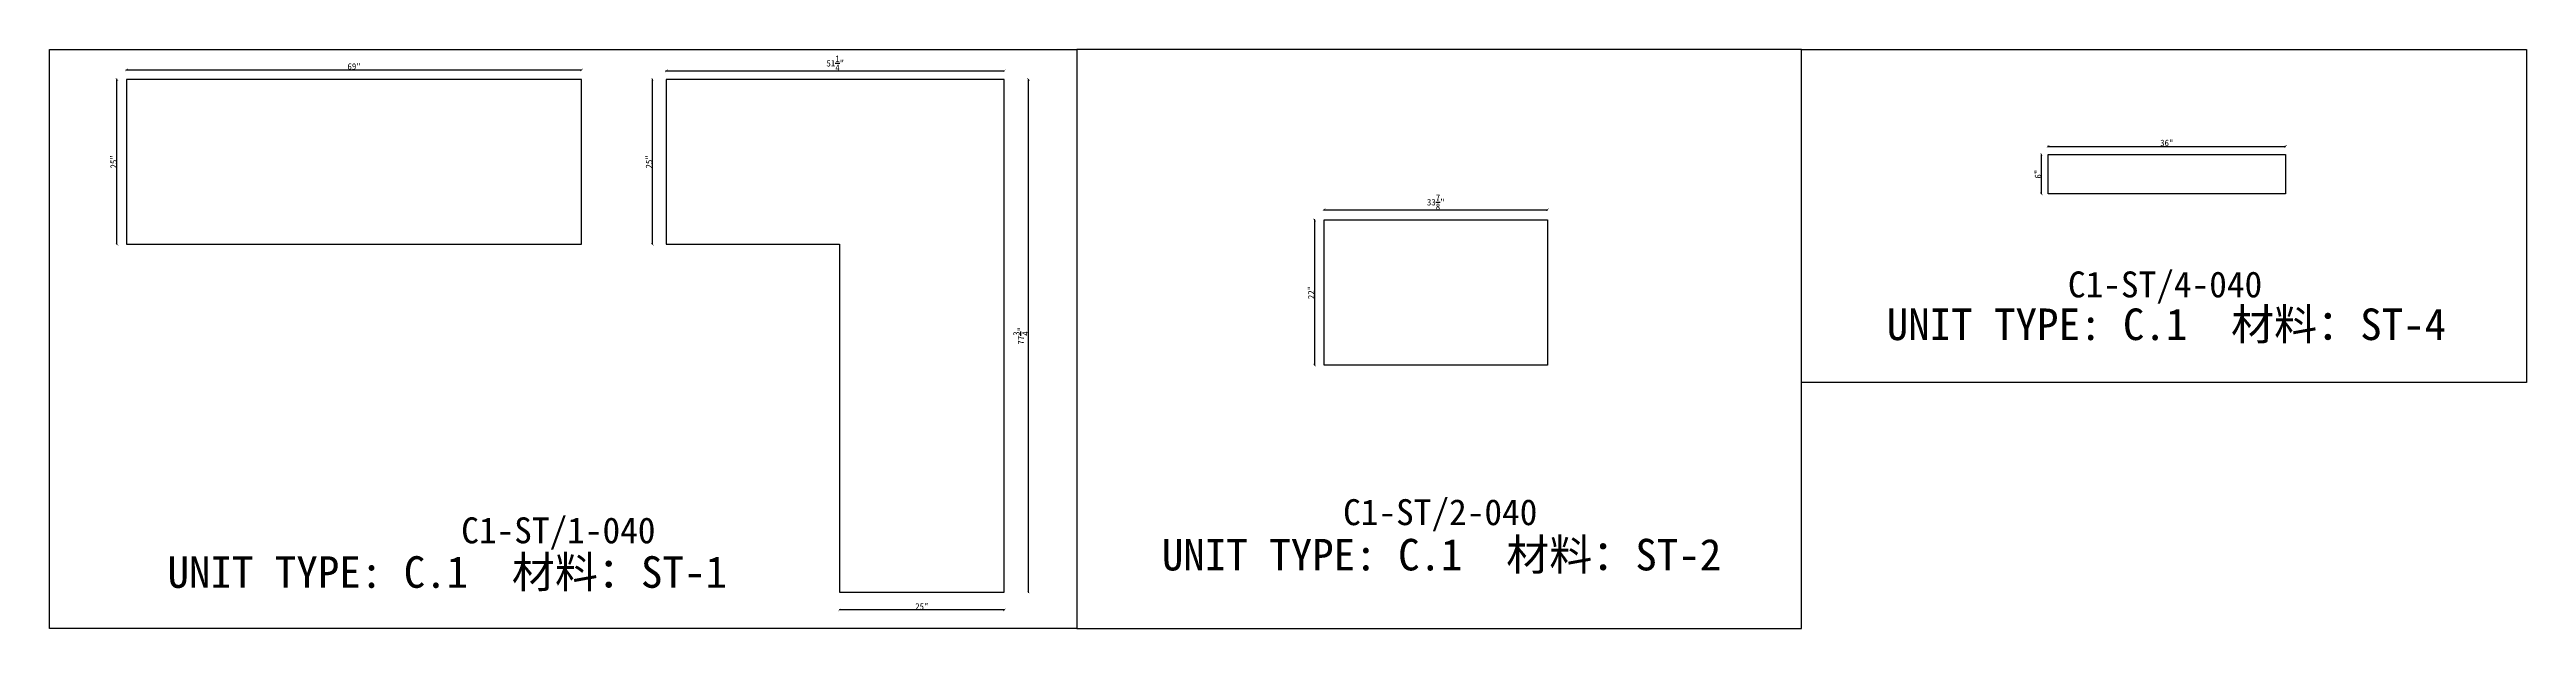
# Model space of a CAD drawing. Header units: millimetres. Extents: x -46966 to 138077, y -48408 to 2116.
# Drawn here: x 102126 to 111667, y -22229 to -19999 of the extents above; entities that cross this region are included whole.
import ezdxf
from ezdxf.enums import TextEntityAlignment as Align

# ---------------------------------------------------------------- set-up
doc = ezdxf.new("R2010")
doc.units = ezdxf.units.MM
doc.layers.add('PART_NUMBER', color=3, linetype='Continuous')
doc.styles.add('样式 1', font='')
doc.styles.get('样式 1').set_extended_font_data('NSimSun')
doc.dimstyles.new('副本 ISO-25', dxfattribs={"dimtxt": 25, "dimasz": 10, "dimexe": 1.5, "dimexo": 0.5, "dimtad": 1, "dimlfac": 0.03937, "dimlunit": 5, "dimtxsty": '样式 1', "dimblk": 'ARCHTICK', "dimcen": 2.5, "dimclrd": 256, "dimclrt": 1, "dimazin": 3, "dimtfac": 1, "dimtmove": 0, "dimatfit": 3, "dimfxlon": 1})

msp = doc.modelspace()

# ---------------------------------------------------------------- texts
at = {"style": '样式 1'}
for s, p in [('材料：ST-4', (110528.636, -21118.346)), ('UNIT TYPE: C.1', (109202.355, -21118.346)), ('材料：ST-1', (103906.676, -22072.477)), ('UNIT TYPE: C.1', (106410.481, -22005.524)), ('材料：ST-2', (107736.762, -22005.524)), ('UNIT TYPE: C.1', (102580.395, -22072.477))]:
    msp.add_text(s, height=121.5865, dxfattribs=at).set_placement(p)
at = {"layer": 'PART_NUMBER', "color": 3, "style": '样式 1'}
for s, p in [('C1-ST/4-040', (110274.591, -20904.019)), ('C1-ST/2-040', (107482.717, -21781.189)), ('C1-ST/1-040', (104085.835, -21851.189))]:
    msp.add_text(s, height=100, dxfattribs=at).set_placement(p, align=Align.MIDDLE_CENTER)

# ---------------------------------------------------------------- blocks, each defined once
blk = doc.blocks.new('_ArchTick')
at = {"color": 0, "linetype": 'ByBlock', "const_width": 0.15}
blk.add_lwpolyline([(-0.5, -0.5), (0.5, 0.5)], dxfattribs=at)
blk = doc.blocks.new('*D1609')
at = {"color": 0, "lineweight": -2, "transparency": 16777216}
for p, q in [((102386.8, -20114.4), (102384.3, -20114.4)), ((102386.8, -20749.4), (102384.3, -20749.4))]:
    blk.add_line(p, q, dxfattribs=at)
at = {"lineweight": -2, "transparency": 16777216}
blk.add_line((102385.8, -20749.4), (102385.8, -20114.4), dxfattribs=at)
at = {"layer": 'Defpoints', "color": 0, "transparency": 16777216}
for p in [(102385.8, -20114.4), (102422.7, -20114.4), (102422.7, -20749.4)]:
    blk.add_point(p, dxfattribs=at)
at = {"lineweight": -2, "transparency": 16777216, "xscale": 10, "yscale": 10, "zscale": 10}
for p, rotation in [((102385.8, -20114.4), 90), ((102385.8, -20749.4), 270)]:
    blk.add_blockref('_ArchTick', p, dxfattribs=dict(at, rotation=rotation))
at = {"color": 1, "transparency": 16777216, "insert": (102372.7, -20431.9), "char_height": 25, "attachment_point": 5, "rotation": 90, "style": '样式 1'}
blk.add_mtext('\\A1;25"', dxfattribs=at)
blk = doc.blocks.new('*D1610')
at = {"color": 0, "lineweight": -2, "transparency": 16777216}
for p, q in [((102422.7, -20079), (102422.7, -20076.5)), ((104175.3, -20079), (104175.3, -20076.5))]:
    blk.add_line(p, q, dxfattribs=at)
at = {"lineweight": -2, "transparency": 16777216}
blk.add_line((102422.7, -20078), (104175.3, -20078), dxfattribs=at)
at = {"layer": 'Defpoints', "color": 0, "transparency": 16777216}
for p in [(102422.7, -20114.4), (104175.3, -20078), (104175.3, -20114.4)]:
    blk.add_point(p, dxfattribs=at)
at = {"lineweight": -2, "transparency": 16777216, "xscale": 10, "yscale": 10, "zscale": 10, "rotation": 180}
blk.add_blockref('_ArchTick', (102422.7, -20078), dxfattribs=at)
at = {"lineweight": -2, "transparency": 16777216, "xscale": 10, "yscale": 10, "zscale": 10}
blk.add_blockref('_ArchTick', (104175.3, -20078), dxfattribs=at)
at = {"color": 1, "transparency": 16777216, "insert": (103299, -20064.9), "char_height": 25, "attachment_point": 5, "style": '样式 1'}
blk.add_mtext('\\A1;69"', dxfattribs=at)
blk = doc.blocks.new('*D1611')
at = {"color": 0, "lineweight": -2, "transparency": 16777216}
for p, q in [((104501.6, -20082.2), (104501.6, -20079.7)), ((105803.4, -20082.2), (105803.4, -20079.7))]:
    blk.add_line(p, q, dxfattribs=at)
at = {"lineweight": -2, "transparency": 16777216}
blk.add_line((104501.6, -20081.2), (105803.4, -20081.2), dxfattribs=at)
at = {"layer": 'Defpoints', "color": 0, "transparency": 16777216}
for p in [(104501.6, -20114.4), (105803.4, -20081.2), (105803.4, -20114.4)]:
    blk.add_point(p, dxfattribs=at)
at = {"lineweight": -2, "transparency": 16777216, "xscale": 10, "yscale": 10, "zscale": 10, "rotation": 180}
blk.add_blockref('_ArchTick', (104501.6, -20081.2), dxfattribs=at)
at = {"lineweight": -2, "transparency": 16777216, "xscale": 10, "yscale": 10, "zscale": 10}
blk.add_blockref('_ArchTick', (105803.4, -20081.2), dxfattribs=at)
at = {"color": 1, "transparency": 16777216, "insert": (105152.5, -20052.2), "char_height": 25, "attachment_point": 5, "style": '样式 1'}
blk.add_mtext('\\A1;51{\\H1x;\\S1/4;}"', dxfattribs=at)
blk = doc.blocks.new('*D1612')
at = {"color": 0, "lineweight": -2, "transparency": 16777216}
for p, q in [((104449.2, -20114.4), (104446.7, -20114.4)), ((104449.2, -20749.4), (104446.7, -20749.4))]:
    blk.add_line(p, q, dxfattribs=at)
at = {"lineweight": -2, "transparency": 16777216}
blk.add_line((104448.2, -20749.4), (104448.2, -20114.4), dxfattribs=at)
at = {"layer": 'Defpoints', "color": 0, "transparency": 16777216}
for p in [(104448.2, -20114.4), (104501.6, -20114.4), (104501.6, -20749.4)]:
    blk.add_point(p, dxfattribs=at)
at = {"lineweight": -2, "transparency": 16777216, "xscale": 10, "yscale": 10, "zscale": 10}
for p, rotation in [((104448.2, -20114.4), 90), ((104448.2, -20749.4), 270)]:
    blk.add_blockref('_ArchTick', p, dxfattribs=dict(at, rotation=rotation))
at = {"color": 1, "transparency": 16777216, "insert": (104435, -20431.9), "char_height": 25, "attachment_point": 5, "rotation": 90, "style": '样式 1'}
blk.add_mtext('\\A1;25"', dxfattribs=at)
blk = doc.blocks.new('*D1613')
at = {"color": 0, "lineweight": -2, "transparency": 16777216}
for p, q in [((105168.4, -22156.6), (105168.4, -22159.1)), ((105803.4, -22156.6), (105803.4, -22159.1))]:
    blk.add_line(p, q, dxfattribs=at)
at = {"lineweight": -2, "transparency": 16777216}
blk.add_line((105803.4, -22157.6), (105168.4, -22157.6), dxfattribs=at)
at = {"layer": 'Defpoints', "color": 0, "transparency": 16777216}
for p in [(105168.4, -22089.2), (105803.4, -22089.2), (105168.4, -22157.6)]:
    blk.add_point(p, dxfattribs=at)
at = {"lineweight": -2, "transparency": 16777216, "xscale": 10, "yscale": 10, "zscale": 10, "rotation": 180}
blk.add_blockref('_ArchTick', (105168.4, -22157.6), dxfattribs=at)
at = {"lineweight": -2, "transparency": 16777216, "xscale": 10, "yscale": 10, "zscale": 10}
blk.add_blockref('_ArchTick', (105803.4, -22157.6), dxfattribs=at)
at = {"color": 1, "transparency": 16777216, "insert": (105485.9, -22144.5), "char_height": 25, "attachment_point": 5, "style": '样式 1'}
blk.add_mtext('\\A1;25"', dxfattribs=at)
blk = doc.blocks.new('*D1614')
at = {"color": 0, "lineweight": -2, "transparency": 16777216}
for p, q in [((105895.6, -20114.4), (105898.1, -20114.4)), ((105895.6, -22089.2), (105898.1, -22089.2))]:
    blk.add_line(p, q, dxfattribs=at)
at = {"lineweight": -2, "transparency": 16777216}
blk.add_line((105896.6, -22089.2), (105896.6, -20114.4), dxfattribs=at)
at = {"layer": 'Defpoints', "color": 0, "transparency": 16777216}
for p in [(105803.4, -20114.4), (105896.6, -20114.4), (105803.4, -22089.2)]:
    blk.add_point(p, dxfattribs=at)
at = {"lineweight": -2, "transparency": 16777216, "xscale": 10, "yscale": 10, "zscale": 10}
for p, rotation in [((105896.6, -20114.4), 90), ((105896.6, -22089.2), 270)]:
    blk.add_blockref('_ArchTick', p, dxfattribs=dict(at, rotation=rotation))
at = {"color": 1, "transparency": 16777216, "insert": (105867.5, -21101.8), "char_height": 25, "attachment_point": 5, "rotation": 90, "style": '样式 1'}
blk.add_mtext('\\A1;77{\\H1x;\\S3/4;}"', dxfattribs=at)
blk = doc.blocks.new('*D1615')
at = {"color": 0, "lineweight": -2, "transparency": 16777216}
for p, q in [((107035.3, -20617.5), (107035.3, -20615)), ((107895.7, -20617.5), (107895.7, -20615))]:
    blk.add_line(p, q, dxfattribs=at)
at = {"lineweight": -2, "transparency": 16777216}
blk.add_line((107035.3, -20616.5), (107895.7, -20616.5), dxfattribs=at)
at = {"layer": 'Defpoints', "color": 0, "transparency": 16777216}
for p in [(107035.3, -20655.9), (107895.7, -20616.5), (107895.7, -20655.9)]:
    blk.add_point(p, dxfattribs=at)
at = {"lineweight": -2, "transparency": 16777216, "xscale": 10, "yscale": 10, "zscale": 10, "rotation": 180}
blk.add_blockref('_ArchTick', (107035.3, -20616.5), dxfattribs=at)
at = {"lineweight": -2, "transparency": 16777216, "xscale": 10, "yscale": 10, "zscale": 10}
blk.add_blockref('_ArchTick', (107895.7, -20616.5), dxfattribs=at)
at = {"color": 1, "transparency": 16777216, "insert": (107465.5, -20587.4), "char_height": 25, "attachment_point": 5, "style": '样式 1'}
blk.add_mtext('\\A1;33{\\H1x;\\S7/8;}"', dxfattribs=at)
blk = doc.blocks.new('*D1616')
at = {"color": 0, "lineweight": -2, "transparency": 16777216}
for p, q in [((106999.6, -20655.9), (106997.1, -20655.9)), ((106999.6, -21214.7), (106997.1, -21214.7))]:
    blk.add_line(p, q, dxfattribs=at)
at = {"lineweight": -2, "transparency": 16777216}
blk.add_line((106998.6, -20655.9), (106998.6, -21214.7), dxfattribs=at)
at = {"layer": 'Defpoints', "color": 0, "transparency": 16777216}
for p in [(107035.3, -20655.9), (106998.6, -21214.7), (107035.3, -21214.7)]:
    blk.add_point(p, dxfattribs=at)
at = {"lineweight": -2, "transparency": 16777216, "xscale": 10, "yscale": 10, "zscale": 10}
for p, rotation in [((106998.6, -20655.9), 90), ((106998.6, -21214.7), 270)]:
    blk.add_blockref('_ArchTick', p, dxfattribs=dict(at, rotation=rotation))
at = {"color": 1, "transparency": 16777216, "insert": (106985.5, -20935.3), "char_height": 25, "attachment_point": 5, "rotation": 90, "style": '样式 1'}
blk.add_mtext('\\A1;22"', dxfattribs=at)
blk = doc.blocks.new('*D1617')
at = {"color": 0, "lineweight": -2, "transparency": 16777216}
for p, q in [((109824, -20373.4), (109824, -20370.9)), ((110738.4, -20373.4), (110738.4, -20370.9))]:
    blk.add_line(p, q, dxfattribs=at)
at = {"lineweight": -2, "transparency": 16777216}
blk.add_line((109824, -20372.4), (110738.4, -20372.4), dxfattribs=at)
at = {"layer": 'Defpoints', "color": 0, "transparency": 16777216}
for p in [(109824, -20403.2), (110738.4, -20372.4), (110738.4, -20403.2)]:
    blk.add_point(p, dxfattribs=at)
at = {"lineweight": -2, "transparency": 16777216, "xscale": 10, "yscale": 10, "zscale": 10, "rotation": 180}
blk.add_blockref('_ArchTick', (109824, -20372.4), dxfattribs=at)
at = {"lineweight": -2, "transparency": 16777216, "xscale": 10, "yscale": 10, "zscale": 10}
blk.add_blockref('_ArchTick', (110738.4, -20372.4), dxfattribs=at)
at = {"color": 1, "transparency": 16777216, "insert": (110281.2, -20359.2), "char_height": 25, "attachment_point": 5, "style": '样式 1'}
blk.add_mtext('\\A1;36"', dxfattribs=at)
blk = doc.blocks.new('*D1618')
at = {"color": 0, "lineweight": -2, "transparency": 16777216}
for p, q in [((109799.2, -20403.2), (109796.7, -20403.2)), ((109799.2, -20555.6), (109796.7, -20555.6))]:
    blk.add_line(p, q, dxfattribs=at)
at = {"lineweight": -2, "transparency": 16777216}
blk.add_line((109798.2, -20555.6), (109798.2, -20403.2), dxfattribs=at)
at = {"layer": 'Defpoints', "color": 0, "transparency": 16777216}
for p in [(109798.2, -20403.2), (109824, -20403.2), (109824, -20555.6)]:
    blk.add_point(p, dxfattribs=at)
at = {"lineweight": -2, "transparency": 16777216, "xscale": 10, "yscale": 10, "zscale": 10}
for p, rotation in [((109798.2, -20403.2), 90), ((109798.2, -20555.6), 270)]:
    blk.add_blockref('_ArchTick', p, dxfattribs=dict(at, rotation=rotation))
at = {"color": 1, "transparency": 16777216, "insert": (109785.1, -20479.4), "char_height": 25, "attachment_point": 5, "rotation": 90, "style": '样式 1'}
blk.add_mtext('\\A1;6"', dxfattribs=at)

# ---------------------------------------------------------------- dimensions: what is measured, and where the dimension line sits
for base, p1, p2, picture, middle in [((105803.368, -20081.246), (104501.618, -20114.379), (105803.368, -20114.379), '*D1611', (105152.493, -20052.223)), ((104175.323, -20078.048), (102422.723, -20114.379), (104175.323, -20114.379), '*D1610', (103299.023, -20064.923)), ((110738.446, -20372.353), (109824.046, -20403.189), (110738.446, -20403.189), '*D1617', (110281.246, -20359.228)), ((107895.677, -20616.494), (107035.252, -20655.921), (107895.677, -20655.921), '*D1615', (107465.464, -20587.4)), ((105168.368, -22157.644), (105803.368, -22089.229), (105168.368, -22089.229), '*D1613', (105485.868, -22144.519))]:
    dim = msp.add_linear_dim(base=base, p1=p1, p2=p2, dimstyle='副本 ISO-25')
    dim.commit()
    dim.dimension.update_dxf_attribs({"geometry": picture, "text_midpoint": middle})
for base, p1, p2, picture, middle in [((102385.783, -20114.379), (102422.723, -20749.379), (102422.723, -20114.379), '*D1609', (102372.658, -20431.879)), ((104448.173, -20114.379), (104501.618, -20749.379), (104501.618, -20114.379), '*D1612', (104435.048, -20431.879)), ((105896.59, -20114.379), (105803.368, -22089.229), (105803.368, -20114.379), '*D1614', (105867.497, -21101.804)), ((109798.212, -20403.189), (109824.046, -20555.589), (109824.046, -20403.189), '*D1618', (109785.087, -20479.389)), ((106998.606, -21214.721), (107035.252, -20655.921), (107035.252, -21214.721), '*D1616', (106985.481, -20935.321))]:
    dim = msp.add_linear_dim(base=base, p1=p1, p2=p2, angle=90, dimstyle='副本 ISO-25')
    dim.commit()
    dim.dimension.update_dxf_attribs({"geometry": picture, "text_midpoint": middle})

# ---------------------------------------------------------------- linework, layer by layer
at = {"color": 1}
for points in [[(102125.971, -19999.452), (106082.853, -19999.452), (106082.853, -22229.019), (102125.971, -22229.019)], [(106082.853, -22229.019), (108874.727, -22229.019), (108874.727, -19999.452), (106082.853, -19999.452)], [(108874.727, -19999.452), (111666.602, -19999.452), (111666.602, -21281.85), (108874.727, -21281.85)]]:
    msp.add_lwpolyline(points, close=True, dxfattribs=at)
for points in [[(102422.723, -20749.379), (104175.323, -20749.379), (104175.323, -20114.379), (102422.723, -20114.379)], [(105803.368, -20114.379), (104501.618, -20114.379), (104501.618, -20749.379), (105168.368, -20749.379), (105168.368, -22089.229), (105803.368, -22089.229)], [(109824.046, -20403.189), (110738.446, -20403.189), (110738.446, -20555.589), (109824.046, -20555.589)], [(107035.252, -20655.921), (107895.677, -20655.921), (107895.677, -21214.721), (107035.252, -21214.721)]]:
    msp.add_lwpolyline(points, close=True)

msp.set_redraw_order([(e.dxf.handle, doc.entitydb.next_handle()) for e in msp.query("TEXT MTEXT ATTDEF DIMENSION ARC_DIMENSION")])  # texts and dimensions are drawn at this point

doc.saveas('drawing.dxf')
